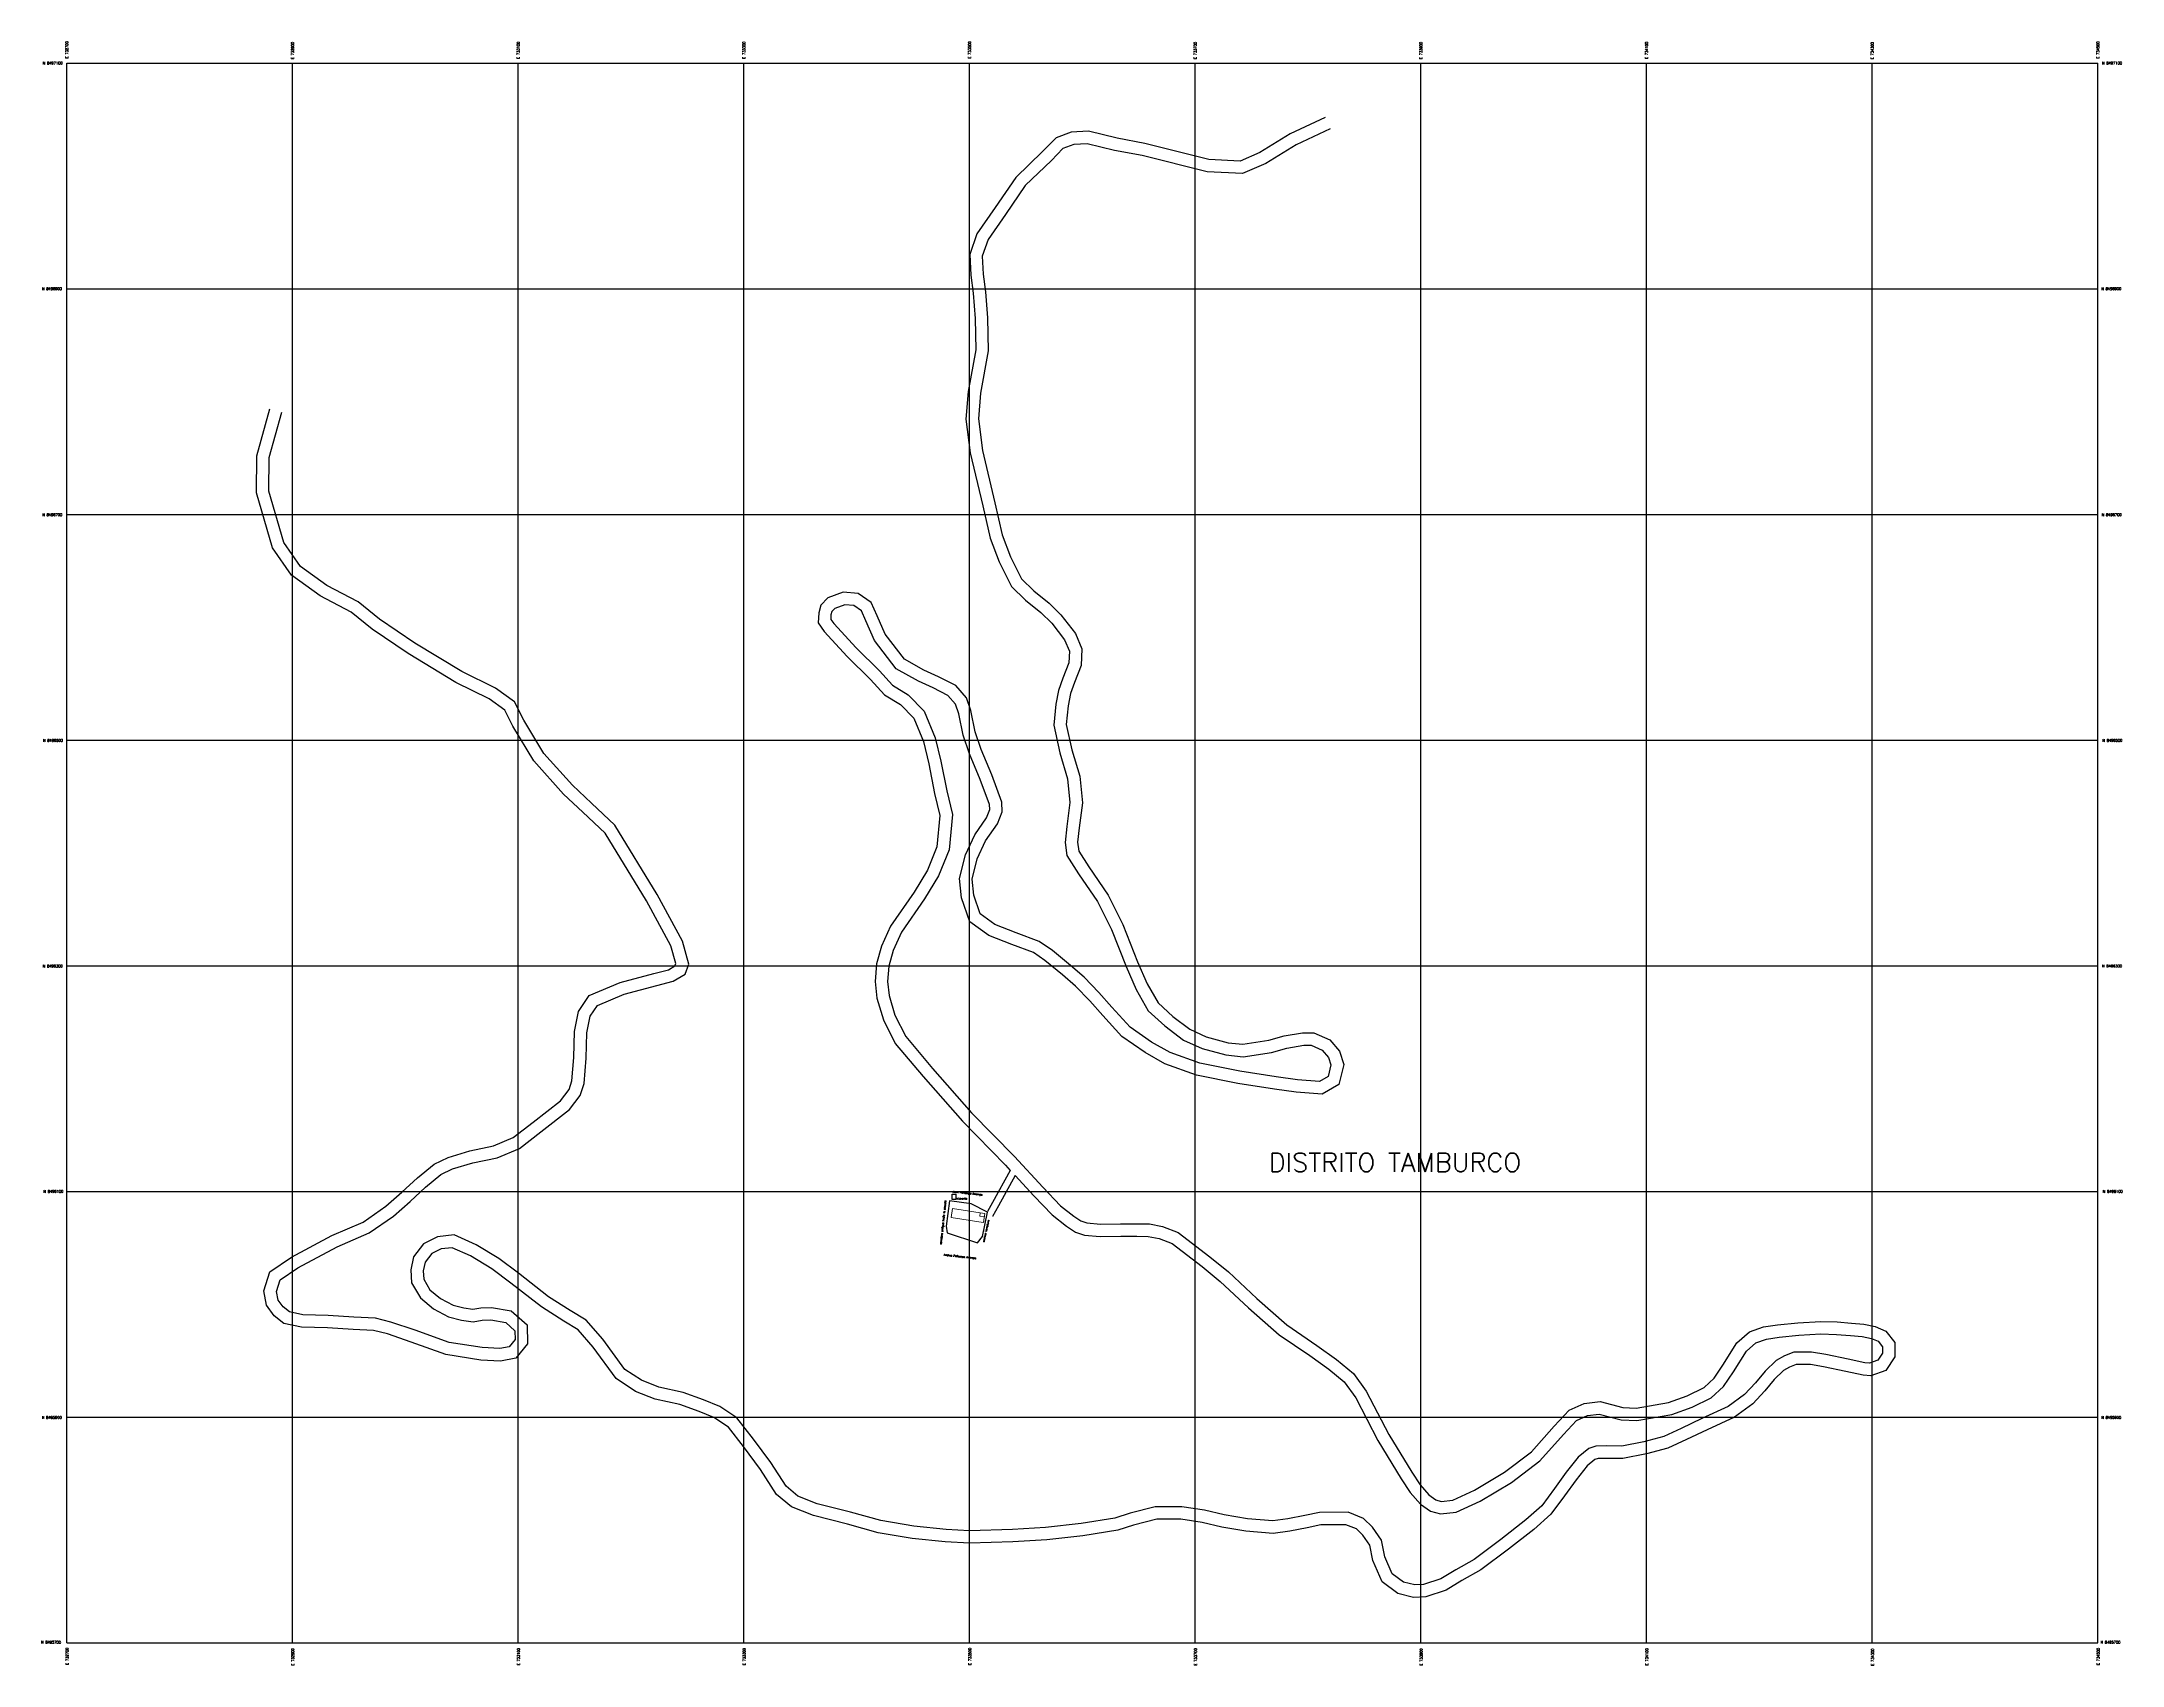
# Model space of a CAD drawing. Header units: metres. Extents: x 716876 to 771322, y 8457381 to 8503619.
# Drawn here: x 732678 to 734522, y 8495680 to 8497119 of the extents above; entities that cross this region are included whole.
import ezdxf

# ---------------------------------------------------------------- set-up
doc = ezdxf.new("R2010")
doc.units = ezdxf.units.M
doc.linetypes.add('CENTER', pattern=[2, 1.25, -0.25, 0.25, -0.25])
for name, color, linetype in [('C-HYDR-CTCH-FPTH', 4, 'Continuous'), ('C-HYDR-CTCH-TEXT', 7, 'Continuous'), ('C-PROP-LINE', 230, 'Continuous'), ('C-RAIL-CANT-VIEW-LEFT', 5, 'Continuous'), ('Dibujo & Figuras', 7, 'Continuous'), ('V-ROAD-CNTR', 1, 'CENTER')]:
    doc.layers.add(name, color=color, linetype=linetype)
doc.styles.get("Standard").update_dxf_attribs({"font": 'simplex.shx'})

msp = doc.modelspace()

# ---------------------------------------------------------------- linework, layer by layer
at = {"layer": 'C-HYDR-CTCH-FPTH', "flags": 128}
for points in [[(733815.01381, 8497051.7731), (733784.26082, 8497037.40342), (733757.30564, 8497020.76466), (733739.75031, 8497013.14379), (733712.1689, 8497014.50958), (733655.45105, 8497028.81271), (733630.80659, 8497033.3529), (733605.39998, 8497039.63718), (733590.1489, 8497038.78619), (733576.61953, 8497033.6823), (733564.7342, 8497021.526), (733540.96193, 8496998.66408), (733522.71241, 8496972.01653), (733506.47587, 8496948.614), (733500.13433, 8496930.43966), (733501.20393, 8496911.9332), (733503.24603, 8496896.02657), (733505.00497, 8496873.69169), (733505.46776, 8496845.94186), (733498.6521, 8496808.914), (733496.71841, 8496784.46489), (733500.54048, 8496754.70474), (733511.67822, 8496707.76929), (733518.2641, 8496678.8839), (733526.21894, 8496657.96507), (733537.15603, 8496636.22852), (733549.70157, 8496623.98189), (733563.21314, 8496613.11532), (733572.7748, 8496603.64442), (733584.23617, 8496588.97726), (733588.51942, 8496578.76336), (733588.10032, 8496568.57323), (733582.79116, 8496555.02126), (733578.87038, 8496544.11461), (733576.51758, 8496531.91145), (733574.5402, 8496513.14352), (733580.01765, 8496488.74602), (733586.77829, 8496465.80125), (733588.90616, 8496444.60328), (733586.11808, 8496423.45761), (733584.65204, 8496409.39287), (733586.07925, 8496397.63252), (733596.43866, 8496381.63149), (733613.371, 8496356.92429), (733625.65925, 8496332.03101), (733638.69023, 8496299.31515), (733647.60463, 8496278.96138), (733658.36858, 8496260.15949), (733673.07111, 8496246.71143), (733689.49859, 8496234.20332), (733706.01507, 8496226.63815), (733727.13358, 8496220.98549), (733742.37981, 8496219.38742), (733767.43528, 8496223.29328), (733781.20575, 8496227.0633), (733796.09275, 8496229.61287), (733802.85825, 8496229.62102), (733812.42638, 8496225.26149), (733818.07697, 8496218.78569), (733820.18866, 8496212.20462), (733817.77437, 8496201.89971), (733810.04932, 8496197.57278), (733790.52631, 8496198.9929), (733771.82047, 8496201.51666), (733739.59659, 8496206.56962), (733704.10889, 8496213.79589), (733677.63106, 8496223.21857), (733661.37349, 8496232.40762), (733642.19191, 8496245.72257), (733626.18191, 8496263.20485), (733614.68494, 8496276.32556), (733601.41286, 8496289.83814), (733589.53562, 8496300.38687), (733573.44148, 8496313.5653), (733561.69693, 8496321.63102), (733541.22245, 8496329.15476), (733522.49881, 8496336.47951), (733509.51476, 8496345.95856), (733503.78164, 8496362.56269), (733502.25572, 8496376.65188), (733506.69108, 8496394.77529), (733514.13943, 8496410.60992), (733524.71082, 8496425.83943), (733528.92773, 8496436.57356), (733528.52966, 8496445.05221), (733519.63306, 8496469.10741), (733510.15231, 8496491.62974), (733504.8836, 8496507.22531), (733501.12464, 8496526.11821), (733497.24431, 8496537.3719), (733487.73928, 8496548.45173), (733472.53674, 8496556.15885), (733459.60447, 8496561.98266), (733442.37438, 8496571.67632), (733425.25433, 8496593.7864), (733418.22022, 8496610.16233), (733412.84472, 8496622.08839), (733401.21506, 8496629.93474), (733388.05463, 8496631.06486), (733374.34564, 8496625.9698), (733368.15621, 8496619.69503), (733366.26945, 8496612.95164), (733365.68529, 8496603.85428), (733371.00092, 8496596.28639), (733391.65664, 8496574.03165), (733412.23953, 8496553.59434), (733424.74623, 8496540.26853), (733438.76429, 8496531.51618), (733450.52987, 8496519.37618), (733459.05591, 8496498.70048), (733463.87963, 8496478.9206), (733469.01079, 8496452.7179), (733473.71314, 8496433.28914), (733471.0173, 8496405.34711), (733462.70485, 8496384.79909), (733450.83085, 8496365.18832), (733429.96963, 8496335.10761), (733422.01479, 8496317.45418), (733417.55678, 8496301.6698), (733416.21372, 8496285.94519), (733417.8076, 8496271.35342), (733423.60544, 8496252.11755), (733434.14608, 8496231.10974), (733458.8585, 8496201.89971), (733493.76204, 8496162.35353), (733531.69962, 8496123.35), (733536.05611, 8496118.65289)], [(733819.67041, 8497041.80736), (733789.49564, 8497027.70785), (733762.41094, 8497010.98914), (733741.77311, 8497002.03015), (733710.53612, 8497003.57696), (733653.10722, 8497018.0594), (733628.48739, 8497022.59505), (733604.3629, 8497028.5622), (733592.44971, 8497027.89746), (733582.78165, 8497024.25023), (733572.48115, 8497013.71488), (733549.40007, 8496991.51769), (733531.76924, 8496965.77354), (733516.36802, 8496943.575), (733511.2425, 8496928.88567), (733512.16339, 8496912.95214), (733514.19088, 8496897.15941), (733515.99776, 8496874.21571), (733516.48451, 8496845.02894), (733509.57311, 8496807.48091), (733507.7741, 8496784.73473), (733511.37706, 8496756.6807), (733522.39221, 8496710.26185), (733528.81839, 8496682.07689), (733536.2995, 8496662.40381), (733546.15573, 8496642.8154), (733557.00721, 8496632.22246), (733570.55009, 8496621.33071), (733581.01214, 8496610.96796), (733593.81066, 8496594.58966), (733599.61078, 8496580.7586), (733599.01523, 8496566.27822), (733593.08999, 8496551.15365), (733589.51012, 8496541.19536), (733587.40774, 8496530.29097), (733585.6691, 8496513.78902), (733590.67131, 8496491.5083), (733597.62054, 8496467.92348), (733599.9787, 8496444.43137), (733597.04328, 8496422.16821), (733595.72139, 8496409.48644), (733596.69317, 8496401.47883), (733605.59395, 8496387.73079), (733622.88775, 8496362.49617), (733635.71657, 8496336.50781), (733648.84071, 8496303.55806), (733657.44398, 8496283.91468), (733667.06097, 8496267.11623), (733680.1294, 8496255.16284), (733695.19022, 8496243.69533), (733709.75386, 8496237.02464), (733729.14138, 8496231.8353), (733742.10136, 8496230.47687), (733765.1285, 8496234.06653), (733778.81933, 8496237.81475), (733795.15104, 8496240.61174), (733805.23981, 8496240.6239), (733819.15122, 8496234.28544), (733827.85752, 8496224.30766), (733831.59394, 8496212.66313), (733827.37872, 8496194.67128), (733812.54423, 8496186.36223), (733789.39083, 8496188.04644), (733770.23287, 8496190.6312), (733737.64612, 8496195.74105), (733701.15278, 8496203.1721), (733673.04671, 8496213.17422), (733655.51842, 8496223.0815), (733634.90971, 8496237.3871), (733617.98818, 8496255.86473), (733606.61795, 8496268.8408), (733593.82791, 8496281.86261), (733582.39598, 8496292.01583), (733566.83162, 8496304.76046), (733556.60736, 8496311.78211), (733537.32123, 8496318.86917), (733517.16395, 8496326.75476), (733500.24286, 8496339.10805), (733492.97916, 8496360.14506), (733491.11154, 8496377.38919), (733496.26831, 8496398.46038), (733504.57776, 8496416.12563), (733514.94213, 8496431.05689), (733517.82954, 8496438.40681), (733517.62167, 8496442.83449), (733509.40038, 8496465.06374), (733499.85887, 8496487.73039), (733494.23414, 8496504.37982), (733490.4819, 8496523.23889), (733487.52916, 8496531.8024), (733480.81454, 8496539.6295), (733467.78887, 8496546.23303), (733454.63938, 8496552.15465), (733435.04015, 8496563.1812), (733415.69979, 8496588.15875), (733408.15172, 8496605.73122), (733404.10097, 8496614.71818), (733397.42948, 8496619.21934), (733389.57292, 8496619.894), (733380.46405, 8496616.50861), (733377.98351, 8496613.99387), (733377.17302, 8496611.09713), (733376.91062, 8496607.01063), (733379.57232, 8496603.22116), (733399.5664, 8496581.67926), (733420.12763, 8496561.26347), (733431.78685, 8496548.84064), (733445.7289, 8496540.13575), (733459.89568, 8496525.51813), (733469.54437, 8496502.12003), (733474.62615, 8496481.2819), (733479.75915, 8496455.06982), (733484.84018, 8496434.07648), (733481.81315, 8496402.70178), (733472.57128, 8496379.85626), (733460.064, 8496359.19959), (733439.58383, 8496329.66832), (733432.37889, 8496313.67907), (733428.42765, 8496299.68901), (733427.2649, 8496286.07557), (733428.63239, 8496273.55644), (733433.86328, 8496256.20154), (733443.39023, 8496237.21408), (733467.1819, 8496209.09236), (733501.83296, 8496169.83225), (733539.67589, 8496130.92603), (733564.81686, 8496103.81937), (733580.71757, 8496087.38906), (733592.4607, 8496078.11307), (733598.69538, 8496073.88221), (733604.05719, 8496072.08387), (733616.14197, 8496071.02773), (733633.87618, 8496071.37814), (733648.40545, 8496071.29639), (733659.47039, 8496071.18317), (733671.01138, 8496068.90869), (733684.89866, 8496063.75318), (733712.99203, 8496042.0809), (733729.46963, 8496028.63618), (733754.71335, 8496005.06197), (733781.15848, 8495981.68248), (733807.80602, 8495963.52426), (733825.17535, 8495951.23292), (733840.20295, 8495938.76526), (733851.60827, 8495922.88039), (733871.48904, 8495884.61559), (733891.81931, 8495851.1304), (733899.2259, 8495839.96697), (733906.93552, 8495831.04218), (733913.18411, 8495826.7122), (733918.08286, 8495825.35301), (733928.30819, 8495826.52182), (733947.41675, 8495835.32948), (733974.17797, 8495851.29894), (733997.8727, 8495869.30752), (734018.12614, 8495892.15178), (734031.27014, 8495906.09651), (734044.63878, 8495912.22064), (734058.92168, 8495913.73966), (734078.99714, 8495908.47053), (734090.74814, 8495907.99623), (734119.4818, 8495912.90632), (734135.98566, 8495918.94675), (734151.04589, 8495926.21481), (734159.75953, 8495934.41544), (734167.66025, 8495946.03424), (734180.01372, 8495965.73881), (734191.14744, 8495975.66877), (734203.63803, 8495979.91447), (734216.06328, 8495981.87106), (734234.16924, 8495983.52017), (734254.32465, 8495984.7452), (734268.77834, 8495984.35973), (734281.61861, 8495983.31924), (734292.55398, 8495982.27209), (734302.41546, 8495980.43453), (734312.00225, 8495976.33206), (734319.92535, 8495966.18879), (734320.08966, 8495953.47814), (734312.06277, 8495941.27325), (734298.75756, 8495936.53995), (734291.78988, 8495937.23277), (734276.48529, 8495940.5356), (734256.69168, 8495944.68741), (734245.35294, 8495946.68917), (734232.66512, 8495946.58302), (734226.75528, 8495944.24179), (734221.33845, 8495941.31941), (734213.0521, 8495933.32765), (734204.71418, 8495923.28209), (734194.08006, 8495911.87847), (734177.85913, 8495899.88562), (734153.6602, 8495888.88485), (734135.39052, 8495880.12322), (734118.94457, 8495872.47438), (734100.0243, 8495867.39663), (734079.06452, 8495863.33007), (734064.79736, 8495863.46969), (734057.08481, 8495863.40456), (734054.18984, 8495862.38196), (734047.353, 8495856.75593), (734037.5284, 8495844.5606), (734027.37057, 8495830.27909), (734015.20916, 8495813.95554), (734000.13298, 8495800.41465), (733977.54136, 8495782.86957), (733953.22924, 8495764.70966), (733936.39144, 8495755.22456), (733922.45032, 8495746.74151), (733904.41201, 8495740.68333), (733893.44877, 8495740.21739), (733879.64228, 8495743.63005), (733865.63144, 8495754.01339), (733857.44411, 8495772.98566), (733854.69724, 8495786.42129), (733848.50851, 8495795.32669), (733842.8462, 8495800.90679), (733833.51565, 8495804.68522), (733811.32959, 8495804.51497), (733799.16044, 8495801.92119), (733783.89985, 8495799.08044), (733769.15363, 8495797.00207), (733744.88725, 8495798.96397), (733723.51793, 8495802.62428), (733706.14274, 8495806.69517), (733687.21127, 8495809.60172), (733666.01123, 8495809.46211), (733645.30619, 8495804.21448), (733631.3005, 8495799.75674), (733600.5034, 8495794.72657), (733568.35562, 8495791.21165), (733538.41083, 8495789.43577), (733499.89144, 8495788.19789), (733478.32115, 8495789.46351), (733449.26793, 8495792.36692), (733418.87198, 8495797.51722), (733391.76753, 8495805.18334), (733361.65481, 8495812.68845), (733342.12344, 8495820.3834), (733329.02839, 8495831.53948), (733314.7627, 8495853.46225), (733299.67903, 8495873.94824), (733286.22895, 8495891.17363), (733273.4322, 8495899.61029), (733260.30719, 8495905.08424), (733243.21819, 8495911.19543), (733221.37683, 8495915.8719), (733204.01689, 8495922.84477), (733186.86409, 8495934.29021), (733166.2959, 8495962.15043), (733153.1167, 8495977.49924), (733140.39314, 8495985.00601), (733120.49961, 8495997.68729), (733093.51888, 8496018.81821), (733076.51495, 8496031.57353), (733057.67174, 8496042.97935), (733041.51862, 8496050.19116), (733031.58649, 8496049.05886), (733023.39562, 8496044.88668), (733017.53125, 8496037.26713), (733015.86189, 8496029.81393), (733016.35569, 8496022.39282), (733021.79802, 8496012.93591), (733031.2324, 8496005.24689), (733042.38322, 8495999.13926), (733051.73974, 8495996.7508), (733059.83728, 8495995.7165), (733066.98891, 8495996.93565), (733076.44895, 8495997.2579), (733093.88912, 8495994.21169), (733107.83871, 8495981.66311), (733108.31845, 8495965.10896), (733098.02308, 8495952.2033), (733084.3722, 8495949.70695), (733066.97999, 8495950.62275), (733035.99925, 8495955.5311), (733005.09943, 8495966.57374), (732984.09413, 8495973.72245), (732971.87781, 8495976.77782), (732953.65716, 8495977.63771), (732931.12726, 8495979.1692), (732907.94605, 8495979.62845), (732892.35966, 8495983.0829), (732883.64955, 8495989.90024), (732876.82118, 8495999.14729), (732874.54913, 8496011.93794), (732879.74045, 8496028.79066), (732899.0569, 8496041.77355), (732934.81368, 8496060.91759), (732962.58943, 8496072.89925), (732982.65159, 8496086.89488), (732996.94045, 8496099.33485), (733010.64748, 8496111.99712), (733025.42894, 8496124.23655), (733037.86699, 8496130.23753), (733057.12179, 8496135.99362), (733078.04918, 8496140.42736), (733095.44769, 8496147.71113), (733113.33921, 8496161.44156), (733137.58403, 8496180.39926), (733145.13727, 8496190.34485), (733147.62607, 8496198.0001), (733149.31153, 8496218.77139), (733149.75631, 8496241.82593), (733153.37527, 8496259.63391), (733162.96348, 8496273.71749), (733190.4432, 8496285.19228), (733220.16646, 8496293.21139), (733233.04547, 8496296.50694), (733238.91282, 8496300.02587), (733239.65903, 8496301.97257), (733235.39053, 8496317.65227), (733213.54623, 8496357.59617), (733177.06329, 8496417.66352), (733157.29183, 8496436.23496), (733140.15698, 8496452.23539), (733113.94426, 8496481.56515), (733095.28189, 8496512.3435), (733088.109, 8496526.46683), (733074.27956, 8496536.5432), (733044.80309, 8496551.1947), (733002.50137, 8496576.68685), (732970.46432, 8496598.29937), (732951.93656, 8496613.42905), (732924.48323, 8496627.77981), (732898.95231, 8496646.1908), (732882.21216, 8496670.34908), (732868.10475, 8496719.11192), (732868.25289, 8496752.01552), (732879.92854, 8496793.6386)], [(733540.34678, 8496114.02675), (733556.83114, 8496096.25352), (733573.32335, 8496079.21202), (733585.95465, 8496069.23446), (733593.76709, 8496063.93293), (733601.79798, 8496061.23938), (733615.77072, 8496060.01825), (733633.9539, 8496060.37753), (733648.31824, 8496060.29671), (733658.34107, 8496060.19415), (733668.01438, 8496058.28775), (733679.50327, 8496054.02262), (733706.15423, 8496033.46306), (733722.23058, 8496020.34575), (733747.31517, 8495996.92013), (733774.39171, 8495972.98243), (733801.53136, 8495954.48888), (733818.47665, 8495942.49761), (733832.09178, 8495931.20181), (733842.21171, 8495917.10718), (733861.89653, 8495879.21951), (733882.53121, 8495845.23295), (733890.44559, 8495833.30416), (733899.52342, 8495822.79551), (733908.44915, 8495816.61039), (733917.20497, 8495814.18103), (733931.31041, 8495815.79336), (733952.55189, 8495825.58414), (733980.34366, 8495842.16857), (734005.3878, 8495861.20273), (734026.24578, 8495884.72887), (734037.80262, 8495896.98976), (734047.58759, 8495901.47222), (734058.07969, 8495902.58808), (734077.35997, 8495897.52765), (734091.46055, 8495896.95852), (734122.32195, 8495902.2322), (734140.27697, 8495908.80376), (734157.35171, 8495917.04402), (734168.17715, 8495927.23211), (734176.87148, 8495940.018), (734188.50276, 8495958.57063), (734196.80226, 8495965.97281), (734206.28302, 8495969.19543), (734217.41914, 8495970.94902), (734235.00198, 8495972.55048), (734254.51204, 8495973.7363), (734268.18705, 8495973.37159), (734280.65006, 8495972.36167), (734291.01918, 8495971.36874), (734299.20541, 8495969.84334), (734305.07445, 8495967.33181), (734308.97419, 8495962.3393), (734309.04701, 8495956.70634), (734304.89969, 8495950.40033), (734297.39308, 8495947.72987), (734293.4998, 8495948.11699), (734278.77462, 8495951.29478), (734258.77749, 8495955.48928), (734246.27079, 8495957.69723), (734230.52132, 8495957.56547), (734222.10207, 8495954.23012), (734214.78802, 8495950.28419), (734204.97717, 8495940.82212), (734196.45274, 8495930.55185), (734186.72603, 8495920.1213), (734172.25166, 8495909.41976), (734149.00528, 8495898.85202), (734130.69265, 8495890.06979), (734115.17134, 8495882.85099), (734097.54804, 8495878.12131), (734078.06063, 8495874.34042), (734064.80473, 8495874.47014), (734055.15407, 8495874.38864), (734048.69764, 8495872.10802), (734039.49359, 8495864.53402), (734028.75553, 8495851.20481), (734018.47703, 8495836.75362), (734007.04317, 8495821.40662), (733993.07528, 8495808.86116), (733970.87585, 8495791.62067), (733947.21361, 8495773.94618), (733930.83143, 8495764.71774), (733917.78265, 8495756.77767), (733902.38755, 8495751.60722), (733894.55732, 8495751.27443), (733884.42121, 8495753.77986), (733874.55857, 8495761.08899), (733867.99373, 8495776.30151), (733865.02118, 8495790.84099), (733856.95793, 8495802.44377), (733849.00633, 8495810.27993), (733835.61774, 8495815.70167), (733810.1286, 8495815.50607), (733797.00701, 8495812.70929), (733782.12486, 8495809.93899), (733768.82527, 8495808.06451), (733746.26175, 8495809.88873), (733725.70313, 8495813.41018), (733708.23518, 8495817.50281), (733688.01475, 8495820.60725), (733664.60332, 8495820.45308), (733642.28415, 8495814.79635), (733628.73212, 8495810.483), (733599.01799, 8495805.62972), (733567.43166, 8495802.17618), (733537.90847, 8495800.42531), (733500.03724, 8495799.20825), (733479.19058, 8495800.43142), (733450.73538, 8495803.27507), (733421.29471, 8495808.2635), (733394.5952, 8495815.81509), (733365.01538, 8495823.18738), (733347.86135, 8495829.94571), (733337.37734, 8495838.87736), (733323.80913, 8495859.72828), (733308.44478, 8495880.59549), (733293.78917, 8495899.36478), (733278.62223, 8495909.36407), (733264.27893, 8495915.34612), (733246.23491, 8495921.79883), (733224.60184, 8495926.4307), (733209.17437, 8495932.62737), (733194.57055, 8495942.37197), (733174.90515, 8495969.00934), (733160.27543, 8495986.04744), (733146.14606, 8495994.38364), (733126.86221, 8496006.67628), (733100.21124, 8496027.54893), (733082.67856, 8496040.70088), (733062.78176, 8496052.74444), (733043.25875, 8496061.46079), (733028.36528, 8496059.76289), (733016.19192, 8496053.56215), (733007.3293, 8496042.04697), (733004.78071, 8496030.66831), (733005.54933, 8496019.11715), (733013.27601, 8496005.69081), (733025.06425, 8495996.0834), (733038.31692, 8495988.82453), (733049.67473, 8495985.9252), (733060.06974, 8495984.59744), (733068.10548, 8495985.9673), (733075.68167, 8495986.22538), (733088.88256, 8495983.91963), (733096.97979, 8495976.63563), (733097.20633, 8495968.81849), (733091.99264, 8495962.28293), (733083.6624, 8495960.75957), (733068.13299, 8495961.57728), (733038.7344, 8495966.23496), (733008.72253, 8495976.96027), (732987.20596, 8495984.28298), (732973.48726, 8495987.71411), (732954.28951, 8495988.62011), (732931.60949, 8495990.1618), (732909.25795, 8495990.60461), (732897.17521, 8495993.28255), (732891.60876, 8495997.63936), (732887.20092, 8496003.60851), (732885.8449, 8496011.24228), (732889.1071, 8496021.83243), (732904.73521, 8496032.33633), (732939.59668, 8496051.00103), (732967.96937, 8496063.24019), (732989.4293, 8496078.21093), (733004.28556, 8496091.14487), (733017.8926, 8496103.71478), (733031.41388, 8496114.91075), (733041.85743, 8496119.94944), (733059.84158, 8496125.32568), (733081.34197, 8496129.88081), (733101.01222, 8496138.11564), (733120.07568, 8496152.74544), (733145.48228, 8496172.61158), (733155.02291, 8496185.17402), (733158.48576, 8496195.8253), (733160.30294, 8496218.21995), (733160.73499, 8496240.6146), (733163.71401, 8496255.27361), (733170.21736, 8496264.826), (733194.01067, 8496274.76145), (733222.96265, 8496282.57248), (733237.32699, 8496286.2481), (733247.82556, 8496292.5446), (733251.21721, 8496301.3927), (733245.66371, 8496321.79266), (733223.07754, 8496363.09311), (733185.68689, 8496424.65497), (733164.81111, 8496444.2637), (733148.02764, 8496459.93602), (733122.8233, 8496488.13749), (733104.90226, 8496517.69322), (733096.72088, 8496533.80223), (733080.00699, 8496545.98027), (733050.09868, 8496560.84642), (733008.41994, 8496585.96315), (732977.03264, 8496607.13735), (732958.02582, 8496622.65821), (732930.27775, 8496637.16305), (732906.9181, 8496654.00828), (732892.27868, 8496675.13493), (732879.11177, 8496720.64686), (732879.24608, 8496750.47764), (732890.51975, 8496790.66767)], [(733536.05611, 8496118.65289), (733520.24499, 8496090.28293), (733515.93617, 8496082.24127), (733515.93617, 8496082.24127)], [(733540.34678, 8496114.02675), (733525.51019, 8496087.40541), (733520.32239, 8496077.7233), (733520.32239, 8496077.7233)]]:
    msp.add_lwpolyline(points, dxfattribs=at)
at = {"layer": 'C-HYDR-CTCH-FPTH'}
msp.add_lwpolyline([(733484.5615, 8496097.55301), (733487.9263, 8496097.55301), (733487.9263, 8496092.88855), (733484.5615, 8496092.88855)], close=True, dxfattribs=at)
at = {"layer": 'C-PROP-LINE'}
for p, q in [((732700.00003, 8497100.00003), (734500.00003, 8497100.00003)), ((732700.00003, 8495700.00003), (732700.00003, 8497100.00003)), ((732900.00003, 8495700.00003), (732900.00003, 8497100.00003)), ((733100.00003, 8495700.00003), (733100.00003, 8497100.00003)), ((733300.00003, 8495700.00003), (733300.00003, 8497100.00003)), ((733500.00003, 8495700.00003), (733500.00003, 8497100.00003)), ((733700.00003, 8495700.00003), (733700.00003, 8497100.00003)), ((733900.00003, 8495700.00003), (733900.00003, 8497100.00003)), ((734100.00003, 8495700.00003), (734100.00003, 8497100.00003)), ((734300.00003, 8495700.00003), (734300.00003, 8497100.00003)), ((734500.00003, 8495700.00003), (734500.00003, 8497100.00003)), ((732700.00003, 8496900.00003), (734500.00003, 8496900.00003)), ((732700.00003, 8496700.00003), (734500.00003, 8496700.00003)), ((732700.00003, 8496500.00003), (734500.00003, 8496500.00003)), ((732700.00003, 8496300.00003), (734500.00003, 8496300.00003)), ((732700.00003, 8496100.00003), (734500.00003, 8496100.00003)), ((732700.00003, 8495900.00003), (734500.00003, 8495900.00003)), ((732700.00003, 8495700.00003), (734500.00003, 8495700.00003))]:
    msp.add_line(p, q, dxfattribs=at)
at = {"layer": 'C-RAIL-CANT-VIEW-LEFT', "elevation": 3152, "flags": 128}
msp.add_lwpolyline([(733482.08816, 8496091.56474), (733479.33737, 8496069.1952), (733480.09018, 8496063.27078), (733507.06262, 8496054.42194), (733511.56568, 8496059.96223), (733515.82218, 8496081.51851), (733501.33119, 8496089.10854), (733482.08816, 8496091.56474)], dxfattribs=at)
at = {"layer": 'Dibujo & Figuras', "lineweight": 0, "flags": 128}
msp.add_lwpolyline([(733509.53592, 8496081.06683), (733484.83821, 8496084.94276), (733483.59791, 8496077.03949), (733508.29563, 8496073.16356), (733512.24726, 8496072.54341), (733513.48756, 8496080.44668), (733509.53592, 8496081.06683), (733509.07081, 8496078.10311), (733513.02245, 8496077.48296)], dxfattribs=at)

# ---------------------------------------------------------------- texts
at = {"layer": 'C-HYDR-CTCH-TEXT'}
for s, p in [('N 8497100', (732678.6754, 8497098.8408)), ('N 8497100', (734503.75525, 8497098.85846)), ('N 8496900', (732677.96897, 8496898.8206)), ('N 8496900', (734503.04882, 8496898.83826)), ('N 8496700', (732678.27111, 8496698.59964)), ('N 8496700', (734503.35096, 8496698.6173)), ('N 8496500', (732678.90099, 8496498.58417)), ('N 8496500', (734503.98084, 8496498.60183)), ('N 8496300', (732678.68155, 8496298.62035)), ('N 8496300', (734503.7614, 8496298.63801)), ('N 8496100', (732679.28889, 8496098.86831)), ('N 8496100', (734504.36874, 8496098.88597)), ('N 8495700', (732677.23564, 8495699.30979)), ('N 8495700', (734502.31549, 8495699.32745))]:
    msp.add_text(s, height=2.304, dxfattribs=at).set_placement(p)
at = {"layer": 'C-HYDR-CTCH-TEXT', "char_height": 2.304, "attachment_point": 5, "rotation": 90}
for s, insert in [('\\A1;E 732700', (732700.00003, 8497111.68113)), ('\\A1;E 732900', (732900.00003, 8497111.06427)), ('\\A1;E 733100', (733100.00003, 8497111.2788)), ('\\A1;E 733300', (733300.00003, 8497111.37635)), ('\\A1;E 733500', (733500.00003, 8497111.55217)), ('\\A1;E 733700', (733700.00003, 8497111.13605)), ('\\A1;E 733900', (733900.00003, 8497111.07587)), ('\\A1;E 734100', (734100.00003, 8497111.18337)), ('\\A1;E 734300', (734300.00003, 8497110.92757)), ('\\A1;E 734500', (734500.00003, 8497111.50059)), ('\\A1;E 732700', (732700.22972, 8495688.01377)), ('\\A1;E 732900', (732900.22972, 8495687.3969)), ('\\A1;E 733100', (733100.22972, 8495687.61143)), ('\\A1;E 733300', (733300.22972, 8495687.70899)), ('\\A1;E 733500', (733500.22972, 8495687.88481)), ('\\A1;E 733700', (733700.22972, 8495687.46869)), ('\\A1;E 733900', (733900.22972, 8495687.40851)), ('\\A1;E 734100', (734100.22972, 8495687.516)), ('\\A1;E 734300', (734300.22972, 8495687.2602)), ('\\A1;E 734500', (734500.22972, 8495687.83322))]:
    msp.add_mtext(s, dxfattribs=dict(at, insert=insert))
at = {"layer": 'C-HYDR-CTCH-TEXT', "char_height": 2.304, "attachment_point": 5}
for insert in [(732686.72348, 8495899.69353), (734511.80333, 8495899.71119)]:
    msp.add_mtext('\\A1;N 8495900', dxfattribs=dict(at, insert=insert))
at = {"layer": 'V-ROAD-CNTR', "color": 0}
msp.add_text('DISTRITO TAMBURCO', height=16.6666667, dxfattribs=at).set_placement((733765.20684, 8496117.4004))
for s, height, rotation, p in [('Juan Policarpo Anampa', 1.6666667, 353.81334989, (733484.93942, 8496099.14649)), ('hidrante', 1.666667, 0.79102494, (733488.85623, 8496092.74298)), ('carretera antigua hacia la escuela', 1.6666667, 83.86604767, (733475.19255, 8496052.91618)), ('camino herredura', 1.6666667, 77.25986477, (733513.18856, 8496055.11497)), ('Andres Policarpo Anampa', 1.6666667, 353.81334989, (733477.07301, 8496043.15556))]:
    msp.add_text(s, height=height, rotation=rotation, dxfattribs=at).set_placement(p)

doc.saveas('drawing.dxf')
